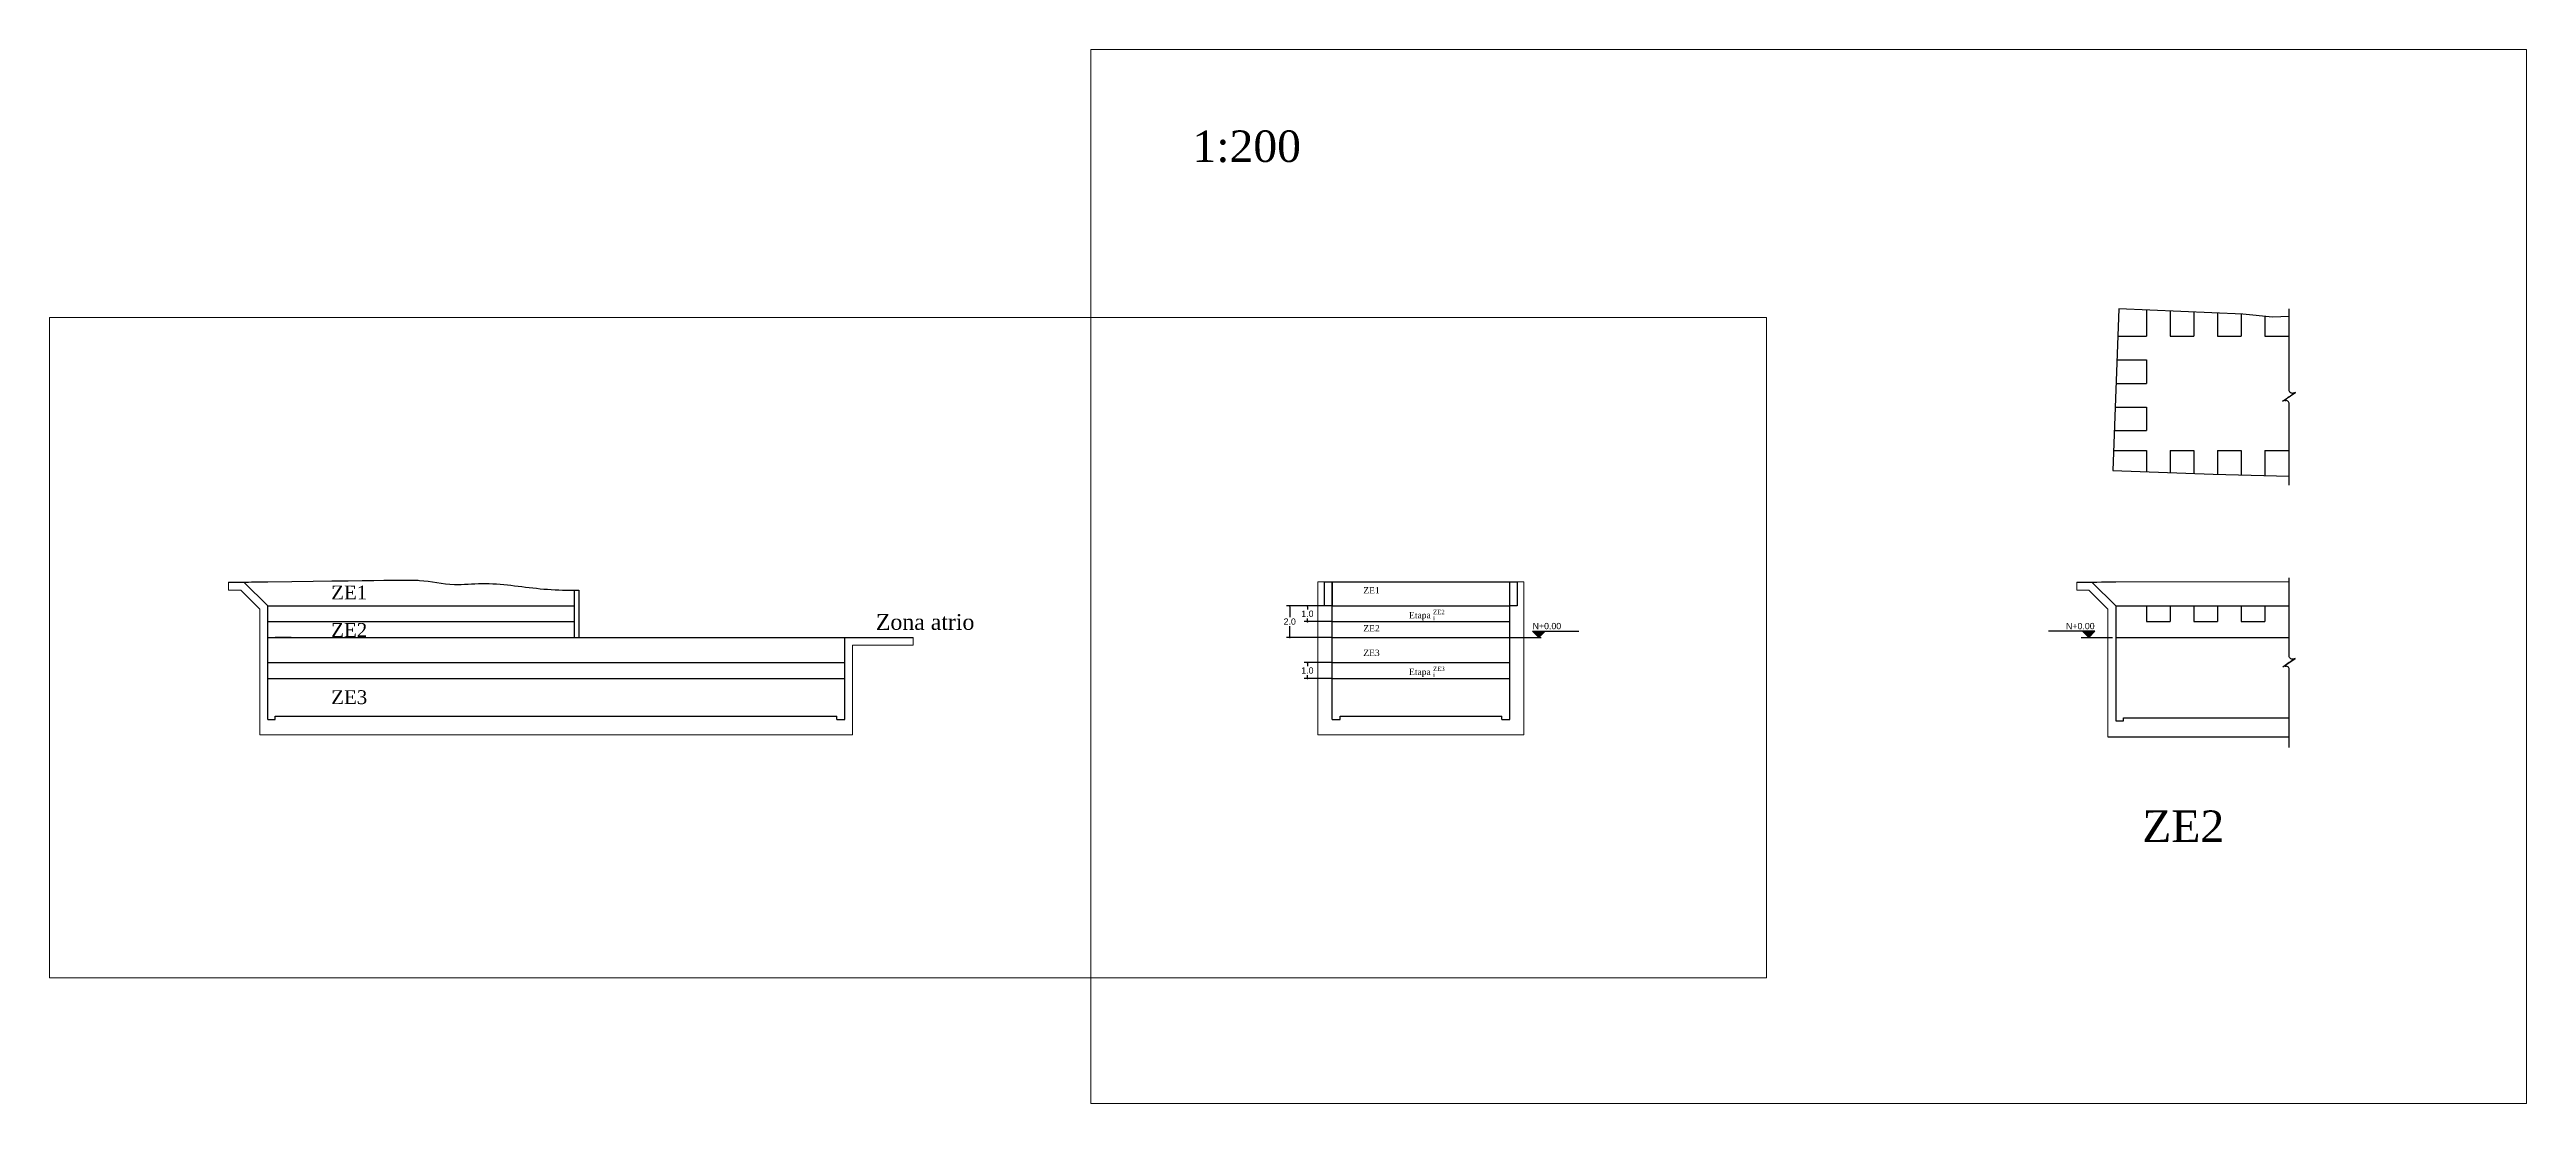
# Model space of a CAD drawing. Header units: metres. Extents: x 1491 to 3802, y 1670 to 4183.
# Drawn here: x 1601.9 to 1759.1, y 2027.9 to 2094.8 of the extents above; entities that cross this region are included whole.
import ezdxf
from ezdxf.enums import TextEntityAlignment as Align

# ---------------------------------------------------------------- set-up
doc = ezdxf.new("R2010")
doc.units = ezdxf.units.M
for name, color, linetype in [('03_TEXT_int', 7, 'Continuous'), ('04_TEXT_int_sec', 7, 'Continuous'), ('0E_TEX_INT', 7, 'Continuous'), ('21_BLOQUE_NIVELES', 7, 'Continuous'), ('22_BLOQUE_RECORTE', 7, 'Continuous'), ('31_Cota', 191, 'Continuous')]:
    doc.layers.add(name, color=color, linetype=linetype)
doc.layers.add('Lim_Hatch', color=254, linetype='Continuous', lineweight=0)
doc.styles.add('Annota_RDC', font='Times New Roman.ttf', dxfattribs={"height": 2.2})
doc.styles.add('Annota_RDC_sec', font='Times New Roman.ttf', dxfattribs={"height": 2})
doc.styles.add('Annotative', font='Arial.ttf')
doc.styles.get("Standard").update_dxf_attribs({"font": 'Arial.ttf'})
doc.dimstyles.new('Annotative_RDC', dxfattribs={"dimscale": 0.15, "dimtxt": 2, "dimasz": 0.6, "dimexe": 1, "dimexo": 0.3, "dimgap": 0.4, "dimtad": 1, "dimtih": 1, "dimtoh": 1, "dimdec": 1, "dimzin": 1, "dimdsep": 46, "dimtxsty": 'Annotative', "dimblk": 'DOT', "dimblk1": 'DOT', "dimblk2": 'DOT', "dimcen": 0.01, "dimclrd": 191, "dimclre": 191, "dimclrt": 7, "dimadec": 0, "dimazin": 0, "dimtfac": 1, "dimtdec": 1, "dimtmove": 2, "dimatfit": 3, "dimldrblk": 'DOT', "dimfxl": 1, "dimtolj": 1, "dimtzin": 0, "dimarcsym": 0})

msp = doc.modelspace()

# ---------------------------------------------------------------- texts
at = {"width": 6.8042, "attachment_point": 1, "style": 'Annota_RDC'}
for s, insert, char_height in [('\\pxqc;ZE1 ', (1617.51, 2060.75), 0.88), ('\\pxqc;ZE2 ', (1617.51, 2058.37), 0.88), ('\\pxqc;Zona atrio ', (1654.06, 2058.94), 1), ('\\pxqc;ZE3', (1617.51, 2054.11), 0.88)]:
    msp.add_mtext(s, dxfattribs=dict(at, insert=insert, char_height=char_height))
at = {"layer": '04_TEXT_int_sec', "attachment_point": 1, "style": 'Annota_RDC_sec'}
for s, insert, char_height, width in [('\\A1;', (1639.33, 2059.18), 0.8, 5.2938), ('ZE1', (1685.27, 2060.65), 0.4, 2.0737), ('\\A1;Etapa{\\H1x; \\H0.7x;\\SZE2^ i;}', (1688.17, 2059.21), 0.4, 3.531), ('ZE2', (1685.27, 2058.24), 0.4, 2.0737), ('ZE3', (1685.27, 2056.68), 0.4, 2.0737), ('\\A1;Etapa {\\H0.7x;\\SZE3^ i;}', (1688.17, 2055.61), 0.4, 2.7936)]:
    msp.add_mtext(s, dxfattribs=dict(at, insert=insert, char_height=char_height, width=width))
at = {"layer": 'Lim_Hatch', "char_height": 2, "width": 35.5238, "attachment_point": 1, "style": 'Annota_RDC_sec'}
for s, insert in [('1:200', (1674.43, 2089.63)), ('ZE2', (1734.7, 2046.48))]:
    msp.add_mtext(s, dxfattribs=dict(at, insert=insert))

# ---------------------------------------------------------------- blocks, each defined once
blk = doc.blocks.new('*U43')
at = {"layer": '21_BLOQUE_NIVELES'}
h = blk.add_hatch(color=191, dxfattribs=at)
h.dxf.hatch_style = 1
h.paths.add_polyline_path([(2, 2), (-2, 2), (0, 0)])
at = {"layer": '21_BLOQUE_NIVELES', "color": 191}
for points in [[(-2, 2), (12.72, 2)], [(-2, 2), (0, 0), (2, 2)]]:
    blk.add_lwpolyline(points, dxfattribs=at)
at = {"layer": '21_BLOQUE_NIVELES', "color": 7}
blk.add_attdef('NIVEL_0000', text='', height=2, dxfattribs=at).set_placement((-1.95, 2.01), align=Align.BOTTOM_LEFT)
blk = doc.blocks.new('_DOT')
at = {"color": 0, "linetype": 'Continuous'}
blk.add_line((-0.5, 0), (-1, 0), dxfattribs=at)
at = {"color": 0, "linetype": 'Continuous', "const_width": 0.5}
blk.add_lwpolyline([(-0.25, 0, 1), (0.25, 0, 1)], format="xyb", close=True, dxfattribs=at)
blk = doc.blocks.new('*D44')
at = {"layer": '04_TEXT_int_sec', "color": 191, "lineweight": -2, "transparency": 16777216}
for p, q in [((1682.75, 2059.46), (1680.4, 2059.46)), ((1680.6, 2059.34), (1680.6, 2058.74)), ((1680.6, 2057.58), (1680.6, 2058.17)), ((1683.23, 2057.46), (1680.4, 2057.46))]:
    blk.add_line(p, q, dxfattribs=at)
at = {"layer": 'Defpoints', "color": 0, "transparency": 16777216}
for p in [(1680.6, 2059.46), (1682.81, 2059.46), (1683.29, 2057.46)]:
    blk.add_point(p, dxfattribs=at)
at = {"layer": '04_TEXT_int_sec', "color": 191, "lineweight": -2, "transparency": 16777216, "xscale": 0.12, "yscale": 0.12, "zscale": 0.12}
for p, rotation in [((1680.6, 2059.46), 90), ((1680.6, 2057.46), 270)]:
    blk.add_blockref('_DOT', p, dxfattribs=dict(at, rotation=rotation))
at = {"layer": '04_TEXT_int_sec', "color": 7, "transparency": 16777216, "insert": (1680.6, 2058.46), "char_height": 0.4, "attachment_point": 5, "style": 'Annotative'}
blk.add_mtext('\\A1;2.0', dxfattribs=at)
blk = doc.blocks.new('*U52')
at = {"layer": '22_BLOQUE_RECORTE', "linetype": 'Continuous'}
h = blk.add_hatch(color=191, dxfattribs=at)
h.dxf.hatch_style = 1
h.paths.add_polyline_path([(-1.16, 1.75), (-1, 1.13, -0.078331), (-0.98, 0.85), (-0.96, 1.1, -0.700782), (-0.84, 1.14), (0, 0)])
h = blk.add_hatch(color=191, dxfattribs=at)
h.dxf.hatch_style = 1
h.paths.add_polyline_path([(1, -1.13, -0.078331), (0.98, -0.85), (0.96, -1.1, -0.700782), (0.84, -1.14), (0, 0), (1.16, -1.75)])
at = {"layer": '22_BLOQUE_RECORTE', "color": 191, "linetype": 'Continuous'}
for points in [[(-23.88, 0), (-1.88, 0, 0.490659), (-1, 1.13), (-1.16, 1.75), (1.16, -1.75), (1, -1.13, -0.490659), (1.88, 0), (23.88, 0)], [(0, 0), (-0.84, 1.14, 0.700782), (-0.96, 1.1), (-0.98, 0.85)], [(0, 0), (0.84, -1.14, 0.700782), (0.96, -1.1), (0.98, -0.85)]]:
    blk.add_lwpolyline(points, format="xyb", dxfattribs=at)
blk = doc.blocks.new('*U53')
at = {"layer": '21_BLOQUE_NIVELES'}
h = blk.add_hatch(color=191, dxfattribs=at)
h.dxf.hatch_style = 1
h.paths.add_polyline_path([(-2, 2), (2, 2), (0, 0)])
at = {"layer": '21_BLOQUE_NIVELES', "color": 191}
for points in [[(2, 2), (-12.72, 2)], [(2, 2), (0, 0), (-2, 2)]]:
    blk.add_lwpolyline(points, dxfattribs=at)
at = {"layer": '21_BLOQUE_NIVELES', "color": 7}
blk.add_attdef('NIVEL_0000', text='', height=2, dxfattribs=at).set_placement((-4.27, 2.01), align=Align.BOTTOM_LEFT)
blk = doc.blocks.new('*D69')
at = {"layer": '0E_TEX_INT', "color": 191, "lineweight": -2, "transparency": 16777216}
for p, q in [((1683.23, 2059.46), (1681.52, 2059.46)), ((1681.72, 2059.34), (1681.72, 2059.24)), ((1683.23, 2058.46), (1681.52, 2058.46)), ((1681.72, 2058.58), (1681.72, 2058.67))]:
    blk.add_line(p, q, dxfattribs=at)
at = {"layer": 'Defpoints', "color": 0, "transparency": 16777216}
for p in [(1683.29, 2059.46), (1681.72, 2058.46), (1683.29, 2058.46)]:
    blk.add_point(p, dxfattribs=at)
at = {"layer": '0E_TEX_INT', "color": 191, "lineweight": -2, "transparency": 16777216, "xscale": 0.12, "yscale": 0.12, "zscale": 0.12}
for p, rotation in [((1681.72, 2059.46), 90), ((1681.72, 2058.46), 270)]:
    blk.add_blockref('_DOT', p, dxfattribs=dict(at, rotation=rotation))
at = {"layer": '0E_TEX_INT', "color": 7, "transparency": 16777216, "insert": (1681.72, 2058.96), "char_height": 0.4, "attachment_point": 5, "style": 'Annotative'}
blk.add_mtext('\\A1;1.0', dxfattribs=at)
blk = doc.blocks.new('*D70')
at = {"layer": '0E_TEX_INT', "color": 191, "lineweight": -2, "transparency": 16777216}
for p, q in [((1683.23, 2055.86), (1681.52, 2055.86)), ((1683.23, 2054.86), (1681.52, 2054.86)), ((1681.72, 2055.74), (1681.72, 2055.64)), ((1681.72, 2054.98), (1681.72, 2055.07))]:
    blk.add_line(p, q, dxfattribs=at)
at = {"layer": 'Defpoints', "color": 0, "transparency": 16777216}
for p in [(1681.72, 2054.86), (1683.29, 2055.86), (1683.29, 2054.86)]:
    blk.add_point(p, dxfattribs=at)
at = {"layer": '0E_TEX_INT', "color": 191, "lineweight": -2, "transparency": 16777216, "xscale": 0.12, "yscale": 0.12, "zscale": 0.12}
for p, rotation in [((1681.72, 2055.86), 90), ((1681.72, 2054.86), 270)]:
    blk.add_blockref('_DOT', p, dxfattribs=dict(at, rotation=rotation))
at = {"layer": '0E_TEX_INT', "color": 7, "transparency": 16777216, "insert": (1681.72, 2055.36), "char_height": 0.4, "attachment_point": 5, "style": 'Annotative'}
blk.add_mtext('\\A1;1.0', dxfattribs=at)

# ---------------------------------------------------------------- dimensions: what is measured, and where the dimension line sits
at = {"layer": '04_TEXT_int_sec'}
dim = msp.add_linear_dim(base=(1680.6, 2059.46), p1=(1683.29, 2057.46), p2=(1682.81, 2059.46), angle=90, dimstyle='Annotative_RDC', dxfattribs=at)
dim.commit()
dim.dimension.update_dxf_attribs({"geometry": '*D44', "text_midpoint": (1680.6, 2058.46)})
at = {"layer": '0E_TEX_INT'}
for p1, p2, picture, middle in [((1683.29, 2059.46), (1683.29, 2058.46), '*D69', (1681.72, 2058.96)), ((1683.29, 2055.86), (1683.29, 2054.86), '*D70', (1681.72, 2055.36))]:
    dim = msp.add_aligned_dim(p1=p1, p2=p2, distance=-1.57, dimstyle='Annotative_RDC', dxfattribs=at)
    dim.commit()
    dim.dimension.update_dxf_attribs({"geometry": picture, "text_midpoint": middle})

# ---------------------------------------------------------------- linework, layer by layer
for p, q in [((1734.97, 2078.24), (1734.97, 2076.58)), ((1736.47, 2078.18), (1736.47, 2076.58)), ((1737.97, 2078.11), (1737.97, 2076.58)), ((1739.47, 2078.05), (1739.47, 2076.58)), ((1740.97, 2077.99), (1740.97, 2076.58)), ((1742.47, 2077.83), (1742.47, 2076.58)), ((1736.47, 2069.33), (1736.47, 2067.91)), ((1737.97, 2069.33), (1737.97, 2067.86)), ((1739.47, 2069.33), (1739.47, 2067.81)), ((1740.97, 2069.33), (1740.97, 2067.77)), ((1742.47, 2069.33), (1742.47, 2067.74)), ((1734.97, 2068.47), (1734.97, 2067.97)), ((1616.22, 2061), (1616.22, 2061)), ((1683.29, 2060.99), (1694.56, 2060.99)), ((1683.29, 2052.26), (1683.29, 2060.99)), ((1694.56, 2052.26), (1694.56, 2060.99)), ((1615.74, 2052.26), (1615.74, 2059.46)), ((1615.74, 2059.46), (1616.22, 2059.46)), ((1615.74, 2059.46), (1635.19, 2059.46)), ((1635.19, 2060.46), (1635.19, 2057.46)), ((1635.19, 2060.46), (1635.49, 2060.46)), ((1635.49, 2060.46), (1635.49, 2057.46)), ((1683.29, 2059.46), (1694.56, 2059.46)), ((1683.29, 2059.46), (1694.56, 2059.46)), ((1733.02, 2059.46), (1733.02, 2052.16)), ((1733.02, 2059.46), (1744.02, 2059.46)), ((1733.02, 2059.46), (1733.02, 2052.16)), ((1736.47, 2059.46), (1736.47, 2058.46)), ((1737.97, 2059.46), (1737.97, 2058.46)), ((1739.47, 2059.46), (1739.47, 2058.46)), ((1740.97, 2059.46), (1740.97, 2058.46)), ((1742.47, 2059.46), (1742.47, 2058.46)), ((1615.74, 2058.46), (1635.19, 2058.46)), ((1683.29, 2058.46), (1694.56, 2058.46)), ((1734.97, 2058.46), (1736.47, 2058.46)), ((1737.97, 2058.46), (1739.47, 2058.46)), ((1740.97, 2058.46), (1742.47, 2058.46)), ((1615.74, 2057.46), (1652.36, 2057.46)), ((1652.36, 2052.26), (1652.36, 2057.46)), ((1652.36, 2057.46), (1656.71, 2057.46)), ((1683.29, 2057.46), (1694.56, 2057.46)), ((1733.02, 2057.46), (1744.02, 2057.46)), ((1615.74, 2055.86), (1652.36, 2055.86)), ((1615.74, 2054.86), (1652.36, 2054.86)), ((1683.29, 2055.86), (1694.56, 2055.86)), ((1683.29, 2054.86), (1694.56, 2054.86)), ((1615.74, 2052.26), (1616.22, 2052.26)), ((1616.22, 2052.26), (1616.22, 2052.46)), ((1616.22, 2052.46), (1651.86, 2052.46)), ((1651.86, 2052.26), (1651.86, 2052.46)), ((1651.86, 2052.26), (1652.36, 2052.26)), ((1683.79, 2052.46), (1694.06, 2052.46)), ((1683.79, 2052.26), (1683.79, 2052.46)), ((1694.06, 2052.26), (1694.06, 2052.46)), ((1733.02, 2052.16), (1733.51, 2052.16)), ((1733.51, 2052.16), (1733.51, 2052.36)), ((1733.51, 2052.36), (1744.02, 2052.36)), ((1732.52, 2051.16), (1744.02, 2051.16))]:
    msp.add_line(p, q)
msp.add_lwpolyline([(1744.02, 2077.82), (1742.96, 2077.78), (1741.08, 2077.98), (1733.21, 2078.31), (1732.83, 2068.05), (1739.2, 2067.81), (1744.02, 2067.7)])
for points in [[(1683.29, 2059.46), (1682.81, 2059.46), (1682.81, 2060.99), (1683.29, 2060.99)], [(1695.03, 2059.46), (1694.56, 2059.46), (1694.56, 2060.99), (1695.03, 2060.99)]]:
    msp.add_lwpolyline(points, close=True)
at = {"linetype": 'Continuous', "ltscale": 12}
for points in [[(1613.25, 2060.96), (1614.13, 2060.97), (1614.95, 2060.98), (1615.26, 2060.99)], [(1613.25, 2060.96), (1614.13, 2060.97), (1614.95, 2060.98), (1615.74, 2060.99)], [(1730.54, 2060.96), (1731.42, 2060.97), (1732.23, 2060.98), (1733.02, 2060.99)]]:
    msp.add_open_spline(points, degree=3, dxfattribs=at)
msp.add_open_spline([(1615.74, 2060.99), (1624.42, 2061.11), (1625.64, 2061.13), (1627.42, 2060.72), (1629.99, 2061.01), (1632.42, 2060.55), (1634.38, 2060.46), (1635.1, 2060.46), (1635.19, 2060.46)], degree=3, knots=[0.097122, 0.097122, 0.097122, 0.097122, 1.131121, 2.732888, 3.984948, 6.662257, 8.023629, 8.223634, 8.223634, 8.223634, 8.223634], dxfattribs=at)
at = {"layer": '03_TEXT_int'}
msp.add_line((1617.22, 2057.46), (1616.22, 2057.46), dxfattribs=at)
at = {"layer": '04_TEXT_int_sec'}
for p, q in [((1733.15, 2076.58), (1734.97, 2076.58)), ((1736.47, 2076.58), (1737.97, 2076.58)), ((1739.47, 2076.58), (1740.97, 2076.58)), ((1742.47, 2076.58), (1744.02, 2076.58)), ((1733.09, 2075.08), (1734.97, 2075.08)), ((1734.97, 2075.08), (1734.97, 2073.58)), ((1733.03, 2073.58), (1734.97, 2073.58)), ((1733.02, 2072.08), (1734.97, 2072.08)), ((1734.97, 2072.08), (1734.97, 2070.58)), ((1732.92, 2070.58), (1734.97, 2070.58)), ((1732.88, 2069.33), (1734.97, 2069.33)), ((1734.97, 2069.33), (1734.97, 2067.97)), ((1736.47, 2069.33), (1737.97, 2069.33)), ((1739.47, 2069.33), (1740.97, 2069.33)), ((1742.47, 2069.33), (1744.02, 2069.33)), ((1683.29, 2060.99), (1683.29, 2060.99)), ((1694.56, 2060.99), (1694.56, 2060.99)), ((1734.97, 2059.46), (1734.97, 2058.46)), ((1683.29, 2052.26), (1683.79, 2052.26)), ((1683.79, 2052.46), (1694.06, 2052.46)), ((1694.06, 2052.26), (1694.56, 2052.26))]:
    msp.add_line(p, q, dxfattribs=at)
at = {"layer": '0E_TEX_INT'}
for p, q in [((1615.74, 2059.46), (1614.23, 2060.97)), ((1733.02, 2059.46), (1731.51, 2060.97)), ((1615.24, 2059.25), (1614.03, 2060.46)), ((1732.52, 2059.25), (1731.31, 2060.46))]:
    msp.add_line(p, q, dxfattribs=at)
at = {"layer": '31_Cota'}
for p, q in [((1694.56, 2057.46), (1696.56, 2057.46)), ((1730.82, 2057.46), (1732.82, 2057.46))]:
    msp.add_line(p, q, dxfattribs=at)
at = {"layer": 'Lim_Hatch'}
for p, q in [((1613.25, 2060.96), (1613.25, 2060.46)), ((1613.25, 2060.96), (1613.25, 2060.46)), ((1682.39, 2051.28), (1682.39, 2060.99)), ((1682.39, 2060.99), (1682.81, 2060.99)), ((1695.46, 2060.99), (1695.03, 2060.99)), ((1695.46, 2051.28), (1695.46, 2060.99)), ((1730.54, 2060.96), (1730.54, 2060.46)), ((1733.02, 2060.99), (1744.02, 2060.99)), ((1613.25, 2060.46), (1614.03, 2060.46)), ((1614.74, 2060.46), (1614.74, 2060.46)), ((1615.24, 2051.28), (1615.24, 2059.25)), ((1730.54, 2060.46), (1731.31, 2060.46)), ((1732.52, 2051.16), (1732.52, 2059.25)), ((1652.86, 2051.28), (1652.86, 2056.96)), ((1652.86, 2056.96), (1656.71, 2056.96)), ((1656.71, 2057.46), (1656.71, 2056.96)), ((1615.24, 2051.28), (1652.86, 2051.28)), ((1682.39, 2051.28), (1695.46, 2051.28))]:
    msp.add_line(p, q, dxfattribs=at)
for points in [[(1667.98, 2094.76), (1759.08, 2094.76), (1759.08, 2027.89), (1667.98, 2027.89)], [(1601.9, 2077.77), (1710.86, 2077.77), (1710.86, 2035.85), (1601.9, 2035.85)]]:
    msp.add_lwpolyline(points, close=True, dxfattribs=at)

# ---------------------------------------------------------------- block references
at = {"layer": '21_BLOQUE_NIVELES', "xscale": 0.2, "yscale": 0.2, "zscale": 0.2}
msp.add_blockref('*U43', (1696.4, 2057.46), dxfattribs=at).add_auto_attribs({'NIVEL_0000': 'N+0.00'})
at = {"layer": '21_BLOQUE_NIVELES'}
ref = msp.add_blockref('*U53', (1731.3, 2057.46), dxfattribs=dict(at, xscale=0.2, yscale=0.2, zscale=0.2))
ref.add_attrib('NIVEL_0000', 'N+0.00', dxfattribs={"color": 7, "height": 0.4}).set_placement((1729.86, 2057.86), align=Align.BOTTOM_LEFT)
at = {"layer": '22_BLOQUE_RECORTE', "rotation": 90}
for p, xscale, yscale, zscale in [((1744.02, 2072.72), 0.23408, 0.23408, 0.23408), ((1744.02, 2055.86), 0.2252275199999999, 0.2252275199999999, 0.2252275199999999)]:
    msp.add_blockref('*U52', p, dxfattribs=dict(at, xscale=xscale, yscale=yscale, zscale=zscale))

msp.set_redraw_order([(e.dxf.handle, doc.entitydb.next_handle()) for e in msp.query("TEXT MTEXT ATTDEF DIMENSION ARC_DIMENSION")])  # texts and dimensions are drawn at this point

doc.saveas('drawing.dxf')
